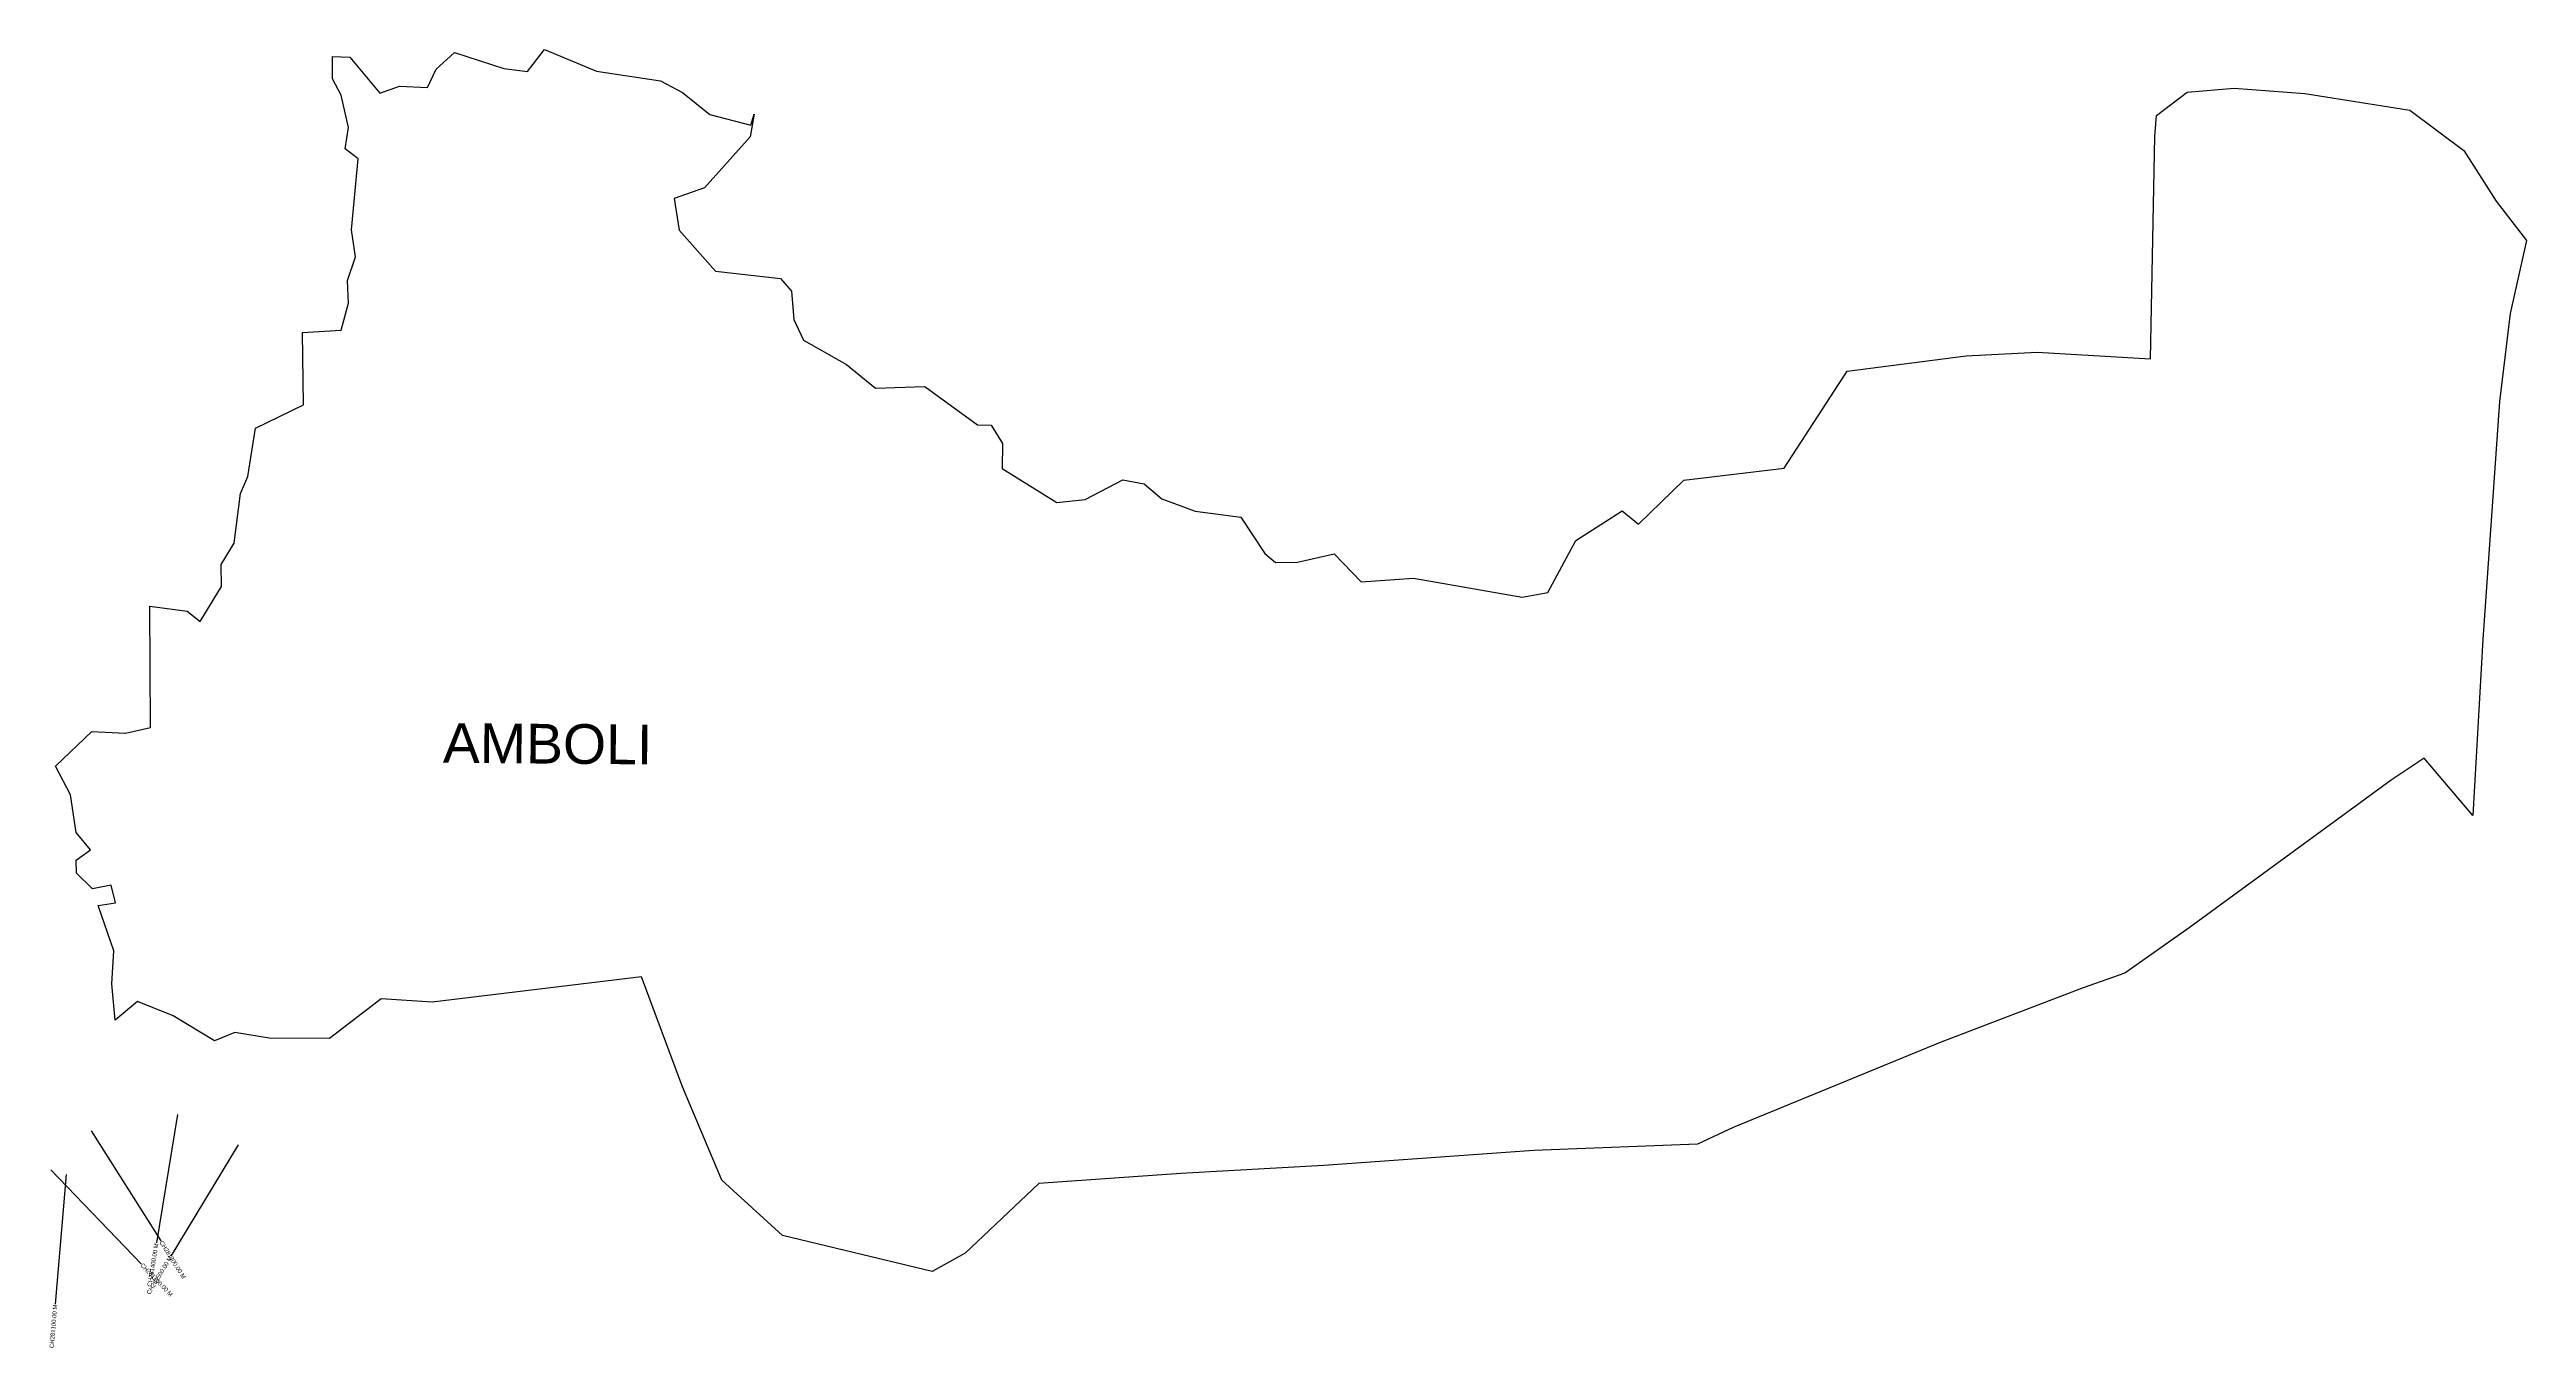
# Model space of a CAD drawing. Header units: feet. Extents: x 284923 to 291970, y 2024202 to 2027190.
# Drawn here: x 286262 to 291970, y 2024202 to 2027190 of the extents above; entities that cross this region are included whole.
import ezdxf
from ezdxf.enums import TextEntityAlignment as Align

# ---------------------------------------------------------------- set-up
doc = ezdxf.new("R2010")
doc.units = ezdxf.units.FT
doc.header["$MEASUREMENT"] = 0
for name, color, linetype in [('CS', 134, 'Continuous'), ('CSMark', 6, 'Continuous'), ('VILLAGE BOUNDRY', 10, 'Continuous'), ('VILLAGE NAME', 250, 'Continuous')]:
    doc.layers.add(name, color=color, linetype=linetype)

msp = doc.modelspace()

# ---------------------------------------------------------------- linework, layer by layer
at = {"layer": 'CS'}
for p, q in [((286358.2, 2024699.2), (286518.3, 2024445.4)), ((286557.2, 2024736.8), (286508.4, 2024440.8)), ((286696.5, 2024667.1), (286541.4, 2024410.3)), ((286265.3, 2024609.1), (286473.1, 2024392.8)), ((286299.9, 2024598.8), (286275, 2024299.8))]:
    msp.add_line(p, q, dxfattribs=at)
at = {"layer": 'VILLAGE BOUNDRY', "color": 3}
msp.add_lwpolyline([(286913.9, 2027173.7), (286954.2, 2027172.8)], dxfattribs=at)
for points in [[(287402.6, 2027190, 0), (287522, 2027140.3, 0), (287670.1, 2027118.2, 0), (287720.4, 2027091.4, 0), (287783.7, 2027040.1, 0), (287877.6, 2027015.8, 0), (287885.5, 2027041.1, 0), (287876.3, 2026988.8, 0), (287771, 2026871.1, 0), (287701.6, 2026846.5, 0), (287713.1, 2026773.7, 0), (287796.5, 2026679.1, 0), (287946.2, 2026662.3, 0), (287971.5, 2026633.6, 0), (287977.3, 2026568, 0), (287999.6, 2026520.2, 0), (288098.7, 2026464.4, 0), (288165.2, 2026409.9, 0), (288278.7, 2026413.7, 0), (288400, 2026325.3, 0), (288432.1, 2026324.5, 0), (288457.9, 2026282.1, 0), (288457.1, 2026224.9, 0), (288583.1, 2026146.8, 0), (288648.7, 2026153.4, 0), (288735, 2026199, 0), (288784.1, 2026189.4, 0), (288825.1, 2026154.8, 0), (288902.2, 2026126.2, 0), (289006.9, 2026113, 0), (289062.5, 2026029.3, 0), (289087, 2026008.6, 0), (289137.7, 2026008.8, 0), (289222.4, 2026028.1, 0), (289284.4, 2025963.7, 0), (289405, 2025972.3, 0), (289655.1, 2025928.3, 0), (289714.7, 2025939.4, 0), (289779.2, 2026059, 0), (289886.1, 2026127.4, 0), (289923.3, 2026096.7, 0), (290027.9, 2026198.2, 0), (290259.1, 2026225.9, 0), (290404.2, 2026449.2, 0), (290678.6, 2026484.3, 0), (290841.7, 2026492.8, 0), (291102.9, 2026477.4, 0), (291112.8, 2026989.7, 0), (291116.7, 2027038.1, 0), (291187.3, 2027092.1, 0), (291295.7, 2027101.3, 0), (291459, 2027088.4, 0), (291700.9, 2027050.1, 0), (291825.4, 2026957.4, 0), (291899.6, 2026840.4, 0), (291969.5, 2026749.8, 0), (291932.3, 2026582, 0), (291907.7, 2026379.3, 0), (291869.3, 2025830.7, 0), (291845.8, 2025425.3, 0), (291837.4, 2025435.1, 0), (291733.6, 2025557.8, 0), (291657.7, 2025506.5, 0), (291192.3, 2025166.4, 0), (291043.8, 2025062.6, 0), (290948.1, 2025028.5, 0), (290618.9, 2024902.4, 0), (290141.7, 2024707, 0), (290059.4, 2024668.1, 0), (289682.4, 2024654, 0), (289198.1, 2024619.4, 0), (288868.8, 2024600.8, 0), (288541.9, 2024578.1, 0), (288372, 2024417.6, 0), (288295.6, 2024375.2, 0), (287951.1, 2024458.3, 0), (287811.5, 2024585.7, 0), (287720.6, 2024800.5, 0), (287626, 2025054.2, 0), (287143.3, 2024995.6, 0), (287026.1, 2025003.5, 0), (286907.2, 2024911.4, 0), (286767.8, 2024912.2, 0), (286688.6, 2024925.9, 0), (286642.1, 2024906.4, 0), (286546.7, 2024964.1, 0), (286464.8, 2024997.1, 0), (286413, 2024954.3, 0), (286405.6, 2025038, 0), (286410.1, 2025113.6, 0), (286373.7, 2025218, 0), (286413.6, 2025224.1, 0), (286403.7, 2025265.3, 0), (286360.7, 2025256.8, 0), (286324.3, 2025292.3, 0), (286323.5, 2025322.5, 0), (286356.6, 2025346.2, 0), (286323, 2025386.5, 0), (286310.1, 2025473.3, 0), (286275.4, 2025539, 0), (286359.8, 2025618.8, 0), (286437.2, 2025614.9, 0), (286494.3, 2025628.2, 0), (286493.4, 2025907.4, 0), (286578.8, 2025895.9, 0), (286609.3, 2025872.6, 0), (286658, 2025953.3, 0), (286657.8, 2026003.9, 0), (286687.2, 2026053.2, 0), (286702.2, 2026167.5, 0), (286719.1, 2026206.2, 0), (286736.3, 2026317.6, 0), (286847.5, 2026371.4, 0), (286845.1, 2026538.3, 0), (286933.6, 2026543.3, 0), (286950.8, 2026605.9, 0), (286948.7, 2026657.8, 0), (286966.9, 2026712.3, 0), (286958, 2026774.6, 0), (286973, 2026938.5, 0), (286943.4, 2026961.3, 0), (286951, 2027010.5, 0), (286934, 2027085, 0), (286913.7, 2027122.2, 0), (286913.9, 2027173.7, 0)], [(286954.2, 2027172.8, 0), (287023.1, 2027089.5, 0), (287068.2, 2027106, 0), (287132.9, 2027102.7, 0), (287153.2, 2027144.6, 0), (287195.1, 2027183.1, 0), (287308.5, 2027146.2, 0), (287363.3, 2027139.5, 0), (287402.6, 2027190, 0), (287402.6, 2027190, 0)]]:
    msp.add_polyline3d(points, dxfattribs=at)

# ---------------------------------------------------------------- texts
at = {"layer": 'CSMark'}
for s, rotation, p in [('CH281500.00 M', 58.872, (286540.9, 2024409.5)), ('CH281400.00 M', 80.6441, (286508.2, 2024439.8)), ('CH281100.00 M', 85.2377, (286274.9, 2024298.9))]:
    msp.add_text(s, height=10, rotation=rotation, dxfattribs=at).set_placement(p, align=Align.MIDDLE_RIGHT)
for s, rotation, p in [('CH281300.00 M', 302.2469, (286518.8, 2024444.6)), ('CH281200.00 M', 313.8484, (286473.8, 2024392.1))]:
    msp.add_text(s, height=10, rotation=rotation, dxfattribs=at).set_placement(p, align=Align.MIDDLE_LEFT)
at = {"layer": 'VILLAGE NAME', "insert": (287168.8, 2025638.4), "char_height": 91.425, "attachment_point": 1, "rotation": 359.5442}
msp.add_mtext_dynamic_manual_height_columns('{\\fArial|b0|i0|c0|p34;AMBOLI}', width=1311.451, gutter_width=457.1, heights=[0], dxfattribs=at)

doc.saveas('drawing.dxf')
